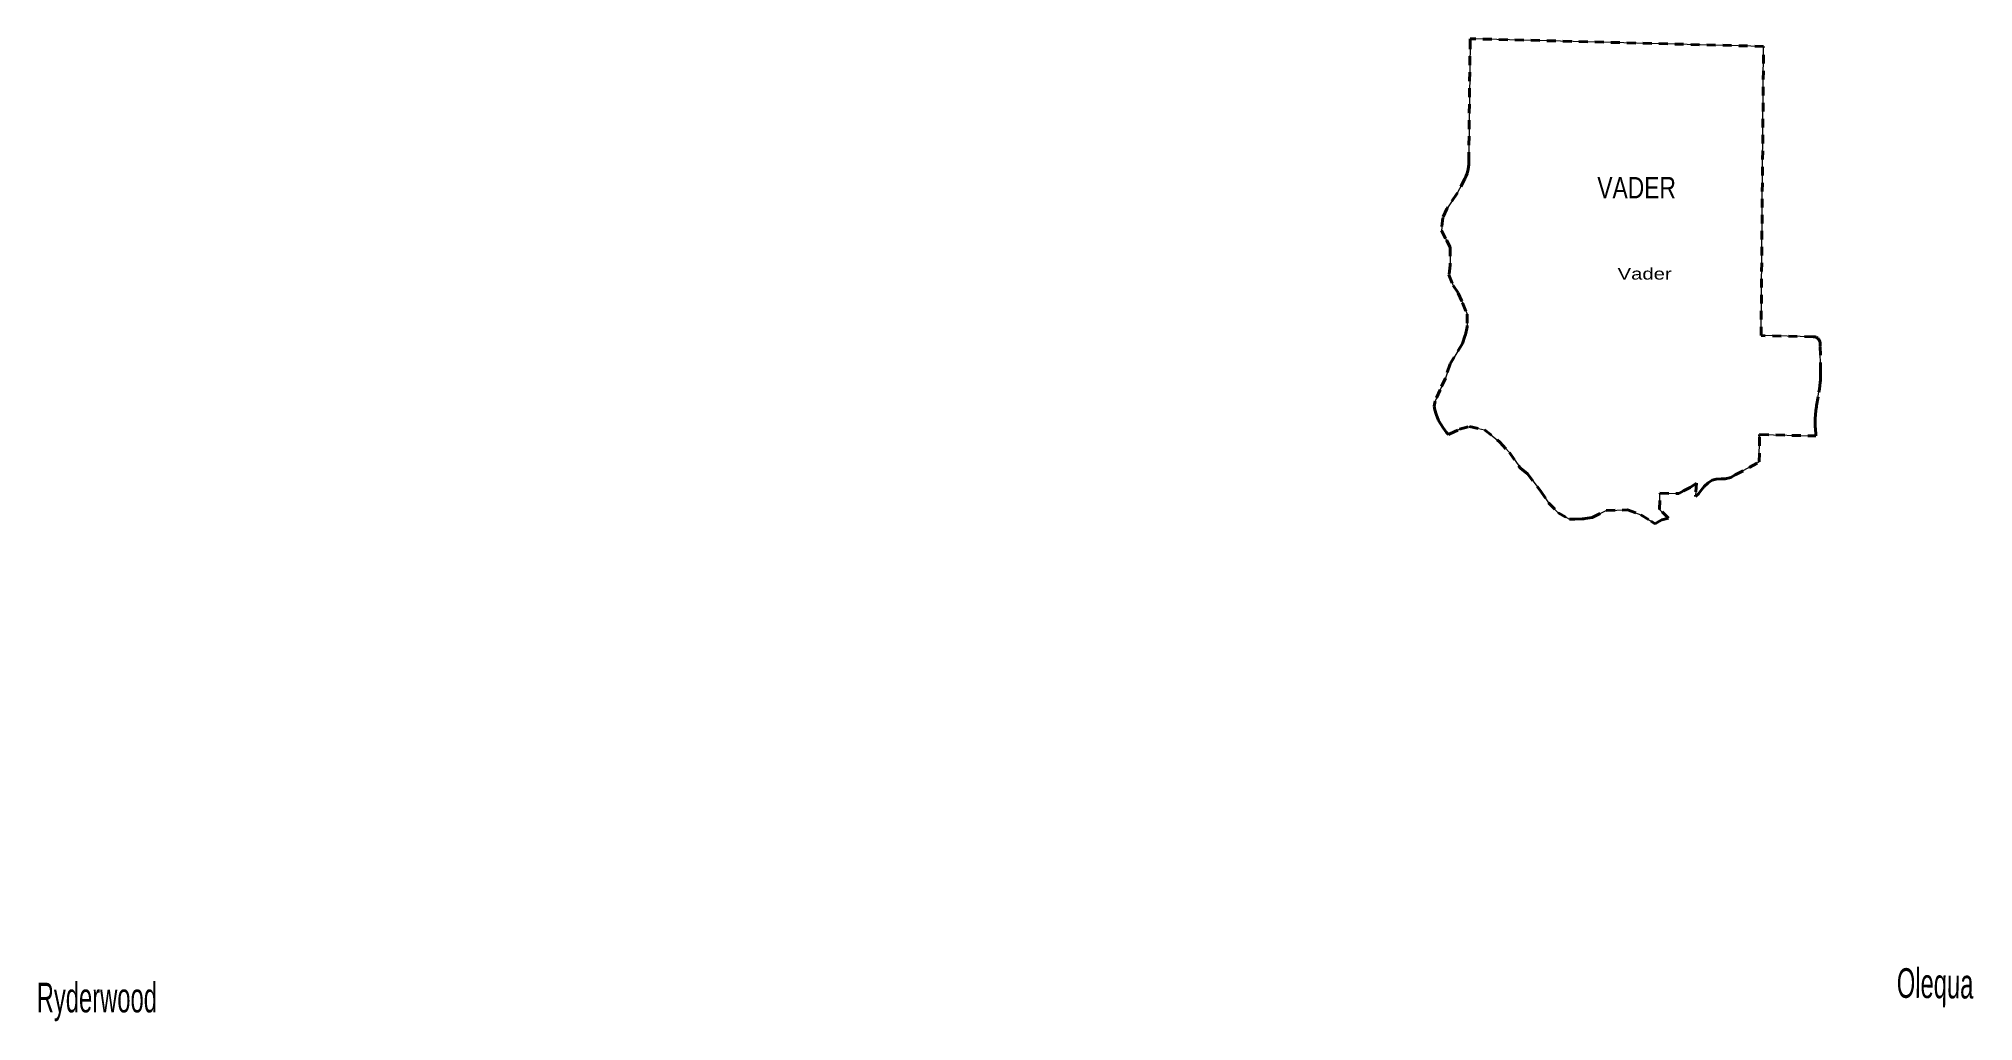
# Model space of a CAD drawing. Header units: feet. Extents: x -903180 to 1023491, y -707744 to 564635.
# Drawn here: x -516119 to -489995, y -406132 to -392869 of the extents above; entities that cross this region are included whole.
import ezdxf

# ---------------------------------------------------------------- set-up
doc = ezdxf.new("R2010")
doc.units = ezdxf.units.FT
doc.header["$LTSCALE"] = 80
doc.linetypes.add('SHORT_DASHED', pattern=[2.7, 1.5, -1.2])
doc.layers.add('13', color=7, linetype='SHORT_DASHED', lineweight=40)
doc.layers.add('58', color=7, linetype='Continuous', lineweight=13)
for name, color, linetype in [('14', 7, 'Continuous'), ('16', 7, 'Continuous'), ('36', 7, 'Continuous')]:
    doc.layers.add(name, color=color, linetype=linetype)

msp = doc.modelspace()

# ---------------------------------------------------------------- texts
at = {"layer": '14', "width": 0.8}
msp.add_text('VADER', height=288, dxfattribs=at).set_placement((-495072.05, -395023.42))
at = {"layer": '16', "width": 0.6}
msp.add_text('Olequa', height=400, rotation=359.37, dxfattribs=at).set_placement((-491030.06, -405814.43))
msp.add_text('Ryderwood', height=400, dxfattribs=at).set_placement((-516144.87, -406011.7))
at = {"layer": '36', "width": 1.3}
msp.add_text('Vader', height=157.5, dxfattribs=at).set_placement((-494798.11, -396120.08))

# ---------------------------------------------------------------- linework, layer by layer
at = {"layer": '13'}
msp.add_line((-496890.97, -396984.41), (-497060.35, -397259.62), dxfattribs=at)
for points in [[(-494291.2, -399416.25), (-494273.41, -399405.78), (-494198.85, -399361.88), (-494109.97, -399339.94), (-494231.56, -399222.4), (-494228.24, -399005.41), (-493969.36, -399009.76), (-493906.22, -398973.13), (-493816.7, -398925.08), (-493732.96, -398866.84), (-493744.31, -399031.29), (-493745.37, -399046.69), (-493731.54, -399036.38), (-493704.41, -399012.25), (-493662.95, -398959.01), (-493627.7, -398913.64), (-493574.3, -398864.71), (-493519.24, -398829.89), (-493466.63, -398813.09), (-493400.27, -398808.69), (-493346.04, -398808.01), (-493267.35, -398791.86), (-493210.28, -398757.08), (-492884.76, -398582.18), (-492880.25, -398232.69), (-492880, -398213.06), (-492876.08, -398213.15), (-492141.82, -398230.19), (-492122.01, -398230.65), (-492122.95, -398214.04), (-492127.7, -398130.4), (-492128.76, -398111.71), (-492129.16, -398090.4), (-492130.87, -397999.39), (-492121.26, -397887.68), (-492116.89, -397860.76), (-492113.23, -397838.24), (-492110.28, -397820.76), (-492079.46, -397638.59), (-492075.8, -397616.91), (-492073.32, -397598.59), (-492060.8, -397506.09), (-492057.45, -397480.42), (-492057.54, -397466.09), (-492058.24, -397357.38), (-492058.95, -397357.38), (-492061.25, -397015.5), (-492061.28, -397012.41), (-492062.53, -396994.15), (-492063.55, -396972.41), (-492064.69, -396965.62), (-492067.49, -396955.54), (-492071.34, -396945.8), (-492076.18, -396936.52), (-492081.96, -396927.8), (-492088.63, -396919.73), (-492096.1, -396912.4), (-492104.29, -396905.89), (-492113.12, -396900.27), (-492115.54, -396899.07), (-492132.3, -396891.95), (-492155.54, -396892.21), (-492861.04, -396876.58), (-492826.35, -392972.59), (-496769.92, -392869.22), (-496788.92, -392868.73), (-496789.16, -392888.7), (-496808.14, -394486.48), (-496808.38, -394506.48), (-496808.08, -394526.48), (-496809.16, -394568.03), (-496817.15, -394628.81), (-496831.45, -394688.42), (-496841.7, -394718.02), (-496851.75, -394738.02), (-496859.36, -394758.02), (-496969.82, -394962.57), (-497103.26, -395164.3), (-497158.44, -395285.54), (-497174.72, -395457.99), (-497107.65, -395588.27), (-497059.81, -395683.91), (-497059.76, -395927.1), (-497074.95, -396055.36), (-497020.31, -396201.41), (-496950.5, -396301.61), (-496893.51, -396433.65), (-496829.04, -396587.98), (-496829.8, -396740.87), (-496829.89, -396757.7), (-496834.82, -396780.87), (-496848.06, -396842.99), (-496852.29, -396862.83), (-496858.7, -396882.99), (-496890.97, -396984.41)], [(-497060.35, -397259.62), (-497123.32, -397453.03), (-497195.39, -397608.03), (-497261.43, -397763.17), (-497273.09, -397829.21), (-497264.29, -397879.67), (-497247.66, -397938.37), (-497215.63, -398023.57), (-497153.84, -398123.57), (-497107.11, -398183), (-497079.67, -398210.66), (-497063.41, -398202.17), (-496933.42, -398141.04), (-496798, -398104.17), (-496596.29, -398147.32), (-496422.93, -398282.22), (-496387.6, -398315.24), (-496258.53, -398455.08), (-496111.17, -398667.73), (-496016.58, -398740.4), (-495839.62, -398973.87), (-495731.1, -399133.3), (-495601.88, -399267.12), (-495445.44, -399355.37), (-495416.72, -399355.69), (-495399.37, -399355.88), (-495376.72, -399355), (-495276.24, -399351.09), (-495254.78, -399350.25), (-495236.24, -399347.11), (-495139.67, -399330.73), (-494952.71, -399238.85), (-494663.34, -399227.87), (-494484.34, -399296.58), (-494345.91, -399382.39), (-494313.41, -399402.51), (-494291.2, -399416.25)]]:
    msp.add_lwpolyline(points, dxfattribs=at)
at = {"layer": '58'}
for points in [[(-494291.2, -399416.25), (-494273.41, -399405.78), (-494198.85, -399361.88), (-494109.97, -399339.94), (-494231.56, -399222.4), (-494228.24, -399005.41), (-493969.36, -399009.76), (-493906.22, -398973.13), (-493816.7, -398925.08), (-493732.96, -398866.84), (-493744.31, -399031.29), (-493745.37, -399046.69), (-493731.54, -399036.38), (-493704.41, -399012.25), (-493662.95, -398959.01), (-493627.7, -398913.64), (-493574.3, -398864.71), (-493519.24, -398829.89), (-493466.63, -398813.09), (-493400.27, -398808.69), (-493346.04, -398808.01), (-493267.35, -398791.86), (-493210.28, -398757.08), (-492884.76, -398582.18), (-492880.25, -398232.69), (-492880, -398213.06), (-492876.08, -398213.15), (-492141.82, -398230.19), (-492122.01, -398230.65), (-492122.95, -398214.04), (-492127.7, -398130.4), (-492128.76, -398111.71), (-492129.16, -398090.4), (-492130.87, -397999.39), (-492121.26, -397887.68), (-492116.89, -397860.76), (-492113.23, -397838.24), (-492110.28, -397820.76), (-492079.46, -397638.59), (-492075.8, -397616.91), (-492073.32, -397598.59), (-492060.8, -397506.09), (-492057.45, -397480.42), (-492057.54, -397466.09), (-492058.24, -397357.38), (-492058.95, -397357.38), (-492061.25, -397015.5), (-492061.28, -397012.41), (-492062.53, -396994.15), (-492063.55, -396972.41), (-492064.69, -396965.62), (-492067.49, -396955.54), (-492071.34, -396945.8), (-492076.18, -396936.52), (-492081.96, -396927.8), (-492088.63, -396919.73), (-492096.1, -396912.4), (-492104.29, -396905.89), (-492113.12, -396900.27), (-492115.54, -396899.07), (-492132.3, -396891.95), (-492155.54, -396892.21), (-492861.04, -396876.58), (-492826.35, -392972.59), (-496769.92, -392869.22), (-496788.92, -392868.73), (-496789.16, -392888.7), (-496808.14, -394486.48), (-496808.38, -394506.48), (-496808.08, -394526.48), (-496809.16, -394568.03), (-496817.15, -394628.81), (-496831.45, -394688.42), (-496841.7, -394718.02), (-496851.75, -394738.02), (-496859.36, -394758.02), (-496969.82, -394962.57), (-497103.26, -395164.3), (-497158.44, -395285.54), (-497174.72, -395457.99), (-497107.65, -395588.27), (-497059.81, -395683.91), (-497059.76, -395927.1), (-497074.95, -396055.36), (-497020.31, -396201.41), (-496950.5, -396301.61), (-496893.51, -396433.65), (-496829.04, -396587.98), (-496829.8, -396740.87), (-496829.89, -396757.7), (-496834.82, -396780.87), (-496848.06, -396842.99), (-496852.29, -396862.83), (-496858.7, -396882.99), (-496890.97, -396984.41), (-497060.35, -397259.62), (-497123.32, -397453.03), (-497195.39, -397608.03), (-497261.43, -397763.17), (-497273.09, -397829.21), (-497264.29, -397879.67)], [(-497264.29, -397879.67), (-497247.66, -397938.37), (-497215.63, -398023.57), (-497153.84, -398123.57), (-497107.11, -398183), (-497079.67, -398210.66), (-497063.41, -398202.17), (-496933.42, -398141.04), (-496798, -398104.17), (-496596.29, -398147.32), (-496422.93, -398282.22), (-496387.6, -398315.24), (-496258.53, -398455.08), (-496111.17, -398667.73), (-496016.58, -398740.4), (-495839.62, -398973.87), (-495731.1, -399133.3), (-495601.88, -399267.12), (-495445.44, -399355.37), (-495416.72, -399355.69), (-495399.37, -399355.88), (-495376.72, -399355), (-495276.24, -399351.09), (-495254.78, -399350.25), (-495236.24, -399347.11), (-495139.67, -399330.73), (-494952.71, -399238.85), (-494663.34, -399227.87), (-494484.34, -399296.58), (-494345.91, -399382.39), (-494313.41, -399402.51), (-494291.2, -399416.25)]]:
    msp.add_lwpolyline(points, dxfattribs=at)

msp.set_redraw_order([(e.dxf.handle, doc.entitydb.next_handle()) for e in msp.query("TEXT MTEXT ATTDEF DIMENSION ARC_DIMENSION")])  # texts and dimensions are drawn at this point

doc.saveas('drawing.dxf')
